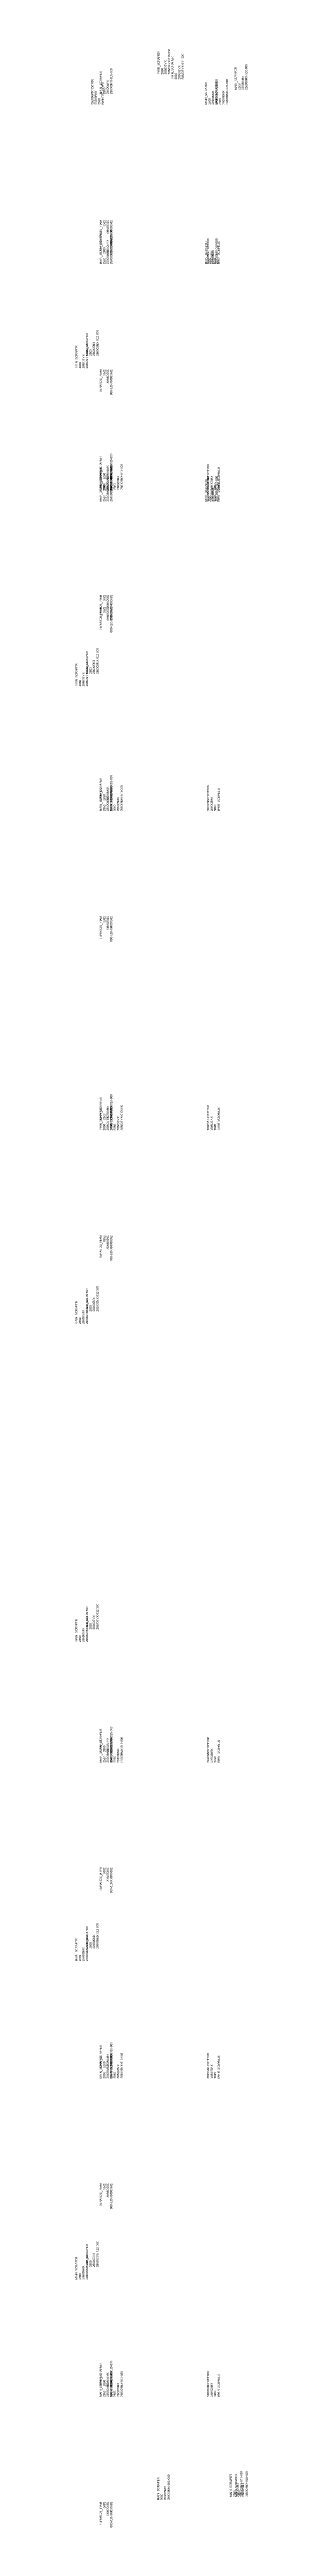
# Model space of a CAD drawing. Header units: millimetres. Extents: x 32072 to 32890, y 14147 to 25940.
import ezdxf

# ---------------------------------------------------------------- set-up
doc = ezdxf.new("R2010")
doc.units = ezdxf.units.MM
doc.layers.add('286009MX', color=42, linetype='Continuous')

# ---------------------------------------------------------------- blocks, each defined once
blk = doc.blocks.new('286009MX-014-000')
at = {"flags": 4}
for tag, p in [('AREA_NAME', (0, 0)), ('AREA_NUMBER', (0, -17)), ('ASSEMBLY_DRAWING', (0, -33)), ('COMPONENT_TAG', (0, -50))]:
    blk.add_attdef(tag, p, '', height=10, dxfattribs=at)
blk = doc.blocks.new('286009MX-013-000')
at = {"flags": 4}
for tag, p in [('AREA_NAME', (0, 0)), ('AREA_NUMBER', (0, -17)), ('ASSEMBLY_DRAWING', (0, -33)), ('COMPONENT_TAG', (0, -50))]:
    blk.add_attdef(tag, p, '', height=10, dxfattribs=at)
blk = doc.blocks.new('286009MX-009-000')
at = {"flags": 4}
for tag, p in [('AREA_NAME', (0, 0)), ('AREA_NUMBER', (0, -17)), ('ASSEMBLY_DRAWING', (0, -33)), ('COMPONENT_TAG', (0, -50))]:
    blk.add_attdef(tag, p, '', height=10, dxfattribs=at)
blk = doc.blocks.new('286009MX-016-000')
at = {"flags": 4}
for tag, p in [('AREA_NAME', (0, 0)), ('AREA_NUMBER', (0, -17)), ('ASSEMBLY_DRAWING', (0, -33)), ('COMPONENT_TAG', (0, -50))]:
    blk.add_attdef(tag, p, '', height=10, dxfattribs=at)
blk = doc.blocks.new('286009MX-003-000')
at = {"flags": 4}
for tag, p in [('AREA_NAME', (0, 0)), ('AREA_NUMBER', (0, -17)), ('ASSEMBLY_DRAWING', (0, -33)), ('COMPONENT_TAG', (0, -50))]:
    blk.add_attdef(tag, p, '', height=10, dxfattribs=at)
blk = doc.blocks.new('286009MX-015-000')
at = {"flags": 4}
for tag, p in [('AREA_NAME', (0, 0)), ('AREA_NUMBER', (0, -17)), ('ASSEMBLY_DRAWING', (0, -33)), ('COMPONENT_TAG', (0, -50))]:
    blk.add_attdef(tag, p, '', height=10, dxfattribs=at)
blk = doc.blocks.new('286009MX-006-000')
at = {"flags": 4}
for tag, p in [('AREA_NAME', (0, 0)), ('AREA_NUMBER', (0, -17)), ('ASSEMBLY_DRAWING', (0, -33)), ('COMPONENT_TAG', (0, -50))]:
    blk.add_attdef(tag, p, '', height=10, dxfattribs=at)
blk = doc.blocks.new('286009MX-012-000')
at = {"flags": 4}
for tag, p in [('AREA_NAME', (0, 0)), ('AREA_NUMBER', (0, -17)), ('ASSEMBLY_DRAWING', (0, -33)), ('COMPONENT_TAG', (0, -50))]:
    blk.add_attdef(tag, p, '', height=10, dxfattribs=at)
blk = doc.blocks.new('286009MX-021-000')
at = {"flags": 4}
for tag, p in [('ASSEMBLY_DRAWING', (33, 0)), ('COMPONENT_TAG', (50, 0)), ('AREA_NAME', (0, 0)), ('AREA_NUMBER', (17, 0))]:
    blk.add_attdef(tag, p, '', height=10, rotation=90, dxfattribs=at)
blk = doc.blocks.new('286009MX-004-000')
at = {"flags": 4}
for tag, p in [('AREA_NAME', (0, 0)), ('AREA_NUMBER', (0, -17)), ('ASSEMBLY_DRAWING', (0, -33)), ('COMPONENT_TAG', (0, -50))]:
    blk.add_attdef(tag, p, '', height=10, dxfattribs=at)
blk = doc.blocks.new('286009MX-002-000')
at = {"flags": 4}
for tag, p in [('AREA_NAME', (0, 0)), ('AREA_NUMBER', (0, -17)), ('ASSEMBLY_DRAWING', (0, -33)), ('COMPONENT_TAG', (0, -50))]:
    blk.add_attdef(tag, p, '', height=10, dxfattribs=at)
blk = doc.blocks.new('286009MX-001-000')
at = {"flags": 4}
for tag, p in [('AREA_NAME', (0, 0)), ('AREA_NUMBER', (0, -17)), ('ASSEMBLY_DRAWING', (0, -33)), ('COMPONENT_TAG', (0, -50))]:
    blk.add_attdef(tag, p, '', height=10, dxfattribs=at)
blk = doc.blocks.new('286009MX-005-000')
at = {"flags": 4}
for tag, p in [('AREA_NAME', (0, 0)), ('AREA_NUMBER', (0, -17)), ('ASSEMBLY_DRAWING', (0, -33)), ('COMPONENT_TAG', (0, -50))]:
    blk.add_attdef(tag, p, '', height=10, dxfattribs=at)
blk = doc.blocks.new('286009MX-008-000')
at = {"flags": 4}
for tag, p in [('AREA_NAME', (0, 0)), ('AREA_NUMBER', (0, -17)), ('ASSEMBLY_DRAWING', (0, -33)), ('COMPONENT_TAG', (0, -50))]:
    blk.add_attdef(tag, p, '', height=10, dxfattribs=at)
blk = doc.blocks.new('286009MX-007-000')
at = {"flags": 4}
for tag, p in [('AREA_NAME', (0, 0)), ('AREA_NUMBER', (0, -17)), ('ASSEMBLY_DRAWING', (0, -33)), ('COMPONENT_TAG', (0, -50))]:
    blk.add_attdef(tag, p, '', height=10, dxfattribs=at)
blk = doc.blocks.new('286009MX-011-000')
at = {"flags": 4}
for tag, p in [('AREA_NAME', (0, 0)), ('AREA_NUMBER', (0, -17)), ('ASSEMBLY_DRAWING', (0, -33)), ('COMPONENT_TAG', (0, -50))]:
    blk.add_attdef(tag, p, '', height=10, dxfattribs=at)
blk = doc.blocks.new('286009MX-010-000')
at = {"flags": 4}
for tag, p in [('AREA_NAME', (0, 0)), ('AREA_NUMBER', (0, -17)), ('ASSEMBLY_DRAWING', (0, -33)), ('COMPONENT_TAG', (0, -50))]:
    blk.add_attdef(tag, p, '', height=10, dxfattribs=at)
blk = doc.blocks.new('286009MX-018-000')
at = {"flags": 4}
for tag, p in [('AREA_NAME', (0, 0)), ('AREA_NUMBER', (0, -17)), ('ASSEMBLY_DRAWING', (0, -33)), ('COMPONENT_TAG', (0, -50))]:
    blk.add_attdef(tag, p, '', height=10, dxfattribs=at)
blk = doc.blocks.new('286009MX-019-000')
at = {"flags": 4}
for tag, p in [('AREA_NAME', (0, 0)), ('AREA_NUMBER', (0, -17)), ('ASSEMBLY_DRAWING', (0, -33)), ('COMPONENT_TAG', (0, -50))]:
    blk.add_attdef(tag, p, '', height=10, dxfattribs=at)
blk = doc.blocks.new('286009MX-020-000')
at = {"flags": 4}
for tag, p in [('AREA_NAME', (0, 0)), ('AREA_NUMBER', (0, -17)), ('ASSEMBLY_DRAWING', (0, -33)), ('COMPONENT_TAG', (0, -50))]:
    blk.add_attdef(tag, p, '', height=10, dxfattribs=at)

msp = doc.modelspace()

# ---------------------------------------------------------------- block references
at = {"layer": '286009MX'}
ref = msp.add_blockref('286009MX-015-000', (32197, 25728, 7247), dxfattribs=dict(at, rotation=90))
ref.add_attrib('COMPONENT_TAG', '286009MX-015-000', (32247, 25728, 7247), dxfattribs={"layer": '0', "height": 10, "rotation": 90})
ref.add_attrib('AREA_NAME', 'MAIN_SCRAPER', (32197, 25728, 7247), dxfattribs={"layer": '0', "height": 10, "rotation": 90})
ref.add_attrib('AREA_NUMBER', '2860', (32214, 25728, 7247), dxfattribs={"layer": '0', "height": 10, "rotation": 90})
ref.add_attrib('ASSEMBLY_DRAWING', '286005MX', (32230, 25728, 7247), dxfattribs={"layer": '0', "height": 10, "rotation": 90})
ref = msp.add_blockref('286009MX-010-000', (32472, 25822, 8048), dxfattribs=dict(at, rotation=90))
ref.add_attrib('COMPONENT_TAG', '286009MX-010-000', (32522, 25822, 8048), dxfattribs={"layer": '0', "height": 10, "rotation": 90})
ref.add_attrib('AREA_NAME', 'MAIN_SCRAPER', (32472, 25822, 8048), dxfattribs={"layer": '0', "height": 10, "rotation": 90})
ref.add_attrib('AREA_NUMBER', '2860', (32489, 25822, 8048), dxfattribs={"layer": '0', "height": 10, "rotation": 90})
ref.add_attrib('ASSEMBLY_DRAWING', '286005MX', (32505, 25822, 8048), dxfattribs={"layer": '0', "height": 10, "rotation": 90})
ref = msp.add_blockref('286009MX-011-000', (32537, 25798, 8035), dxfattribs=dict(at, rotation=90))
ref.add_attrib('COMPONENT_TAG', '286009MX-011-000', (32587, 25798, 8035), dxfattribs={"layer": '0', "height": 10, "rotation": 90})
ref.add_attrib('ASSEMBLY_DRAWING', '286005MX', (32570, 25798, 8035), dxfattribs={"layer": '0', "height": 10, "rotation": 90})
ref.add_attrib('AREA_NUMBER', '2860', (32554, 25798, 8035), dxfattribs={"layer": '0', "height": 10, "rotation": 90})
ref.add_attrib('AREA_NAME', 'MAIN_SCRAPER', (32537, 25798, 8035), dxfattribs={"layer": '0', "height": 10, "rotation": 90})
ref = msp.add_blockref('286009MX-003-000', (32838, 25748, 8045), dxfattribs=dict(at, rotation=90))
ref.add_attrib('COMPONENT_TAG', '286009MX-003-000', (32888, 25748, 8045), dxfattribs={"layer": '0', "height": 10, "rotation": 90})
ref.add_attrib('ASSEMBLY_DRAWING', '286005MX', (32871, 25748, 8045), dxfattribs={"layer": '0', "height": 10, "rotation": 90})
ref.add_attrib('AREA_NUMBER', '2860', (32855, 25748, 8045), dxfattribs={"layer": '0', "height": 10, "rotation": 90})
ref.add_attrib('AREA_NAME', 'MAIN_SCRAPER', (32838, 25748, 8045), dxfattribs={"layer": '0', "height": 10, "rotation": 90})
ref = msp.add_blockref('286009MX-020-000', (32197, 25678, 7237), dxfattribs=dict(at, xscale=-1, rotation=270))
ref.add_attrib('COMPONENT_TAG', '286009MX-020-000', (32147, 25678, 7237), dxfattribs={"layer": '0', "height": 10, "rotation": 270, "text_generation_flag": 2})
ref.add_attrib('AREA_NUMBER', '2860', (32180, 25678, 7237), dxfattribs={"layer": '0', "height": 10, "rotation": 270, "text_generation_flag": 2})
ref.add_attrib('ASSEMBLY_DRAWING', '286005MX', (32164, 25678, 7237), dxfattribs={"layer": '0', "height": 10, "rotation": 270, "text_generation_flag": 2})
ref.add_attrib('AREA_NAME', 'MAIN_SCRAPER', (32197, 25678, 7237), dxfattribs={"layer": '0', "height": 10, "rotation": 270, "text_generation_flag": 2})
ref = msp.add_blockref('286009MX-019-000', (32697, 25678, 7237), dxfattribs=dict(at, rotation=90))
ref.add_attrib('AREA_NUMBER', '2860', (32714, 25678, 7237), dxfattribs={"layer": '0', "height": 10, "rotation": 90})
ref.add_attrib('COMPONENT_TAG', '286009MX-019-000', (32747, 25678, 7237), dxfattribs={"layer": '0', "height": 10, "rotation": 90})
ref.add_attrib('ASSEMBLY_DRAWING', '286005MX', (32730, 25678, 7237), dxfattribs={"layer": '0', "height": 10, "rotation": 90})
ref.add_attrib('AREA_NAME', 'MAIN_SCRAPER', (32697, 25678, 7237), dxfattribs={"layer": '0', "height": 10, "rotation": 90})
ref = msp.add_blockref('286009MX-020-000', (32747, 25678, 7237), dxfattribs=dict(at, rotation=90))
ref.add_attrib('COMPONENT_TAG', '286009MX-020-000', (32797, 25678, 7237), dxfattribs={"layer": '0', "height": 10, "rotation": 90})
ref.add_attrib('AREA_NUMBER', '2860', (32764, 25678, 7237), dxfattribs={"layer": '0', "height": 10, "rotation": 90})
ref.add_attrib('ASSEMBLY_DRAWING', '286005MX', (32780, 25678, 7237), dxfattribs={"layer": '0', "height": 10, "rotation": 90})
ref.add_attrib('AREA_NAME', 'MAIN_SCRAPER', (32747, 25678, 7237), dxfattribs={"layer": '0', "height": 10, "rotation": 90})
ref = msp.add_blockref('286009MX-015-000', (32197, 25128, 7247), dxfattribs=dict(at, xscale=-1, rotation=90))
ref.add_attrib('COMPONENT_TAG', '286009MX-015-000', (32247, 25128, 7247), dxfattribs={"layer": '0', "height": 10, "rotation": 90, "text_generation_flag": 2})
ref.add_attrib('AREA_NAME', 'MAIN_SCRAPER', (32197, 25128, 7247), dxfattribs={"layer": '0', "height": 10, "rotation": 90, "text_generation_flag": 2})
ref.add_attrib('AREA_NUMBER', '2860', (32214, 25128, 7247), dxfattribs={"layer": '0', "height": 10, "rotation": 90, "text_generation_flag": 2})
ref.add_attrib('ASSEMBLY_DRAWING', '286005MX', (32230, 25128, 7247), dxfattribs={"layer": '0', "height": 10, "rotation": 90, "text_generation_flag": 2})
ref = msp.add_blockref('286009MX-015-000', (32197, 24968, 7247), dxfattribs=dict(at, rotation=90))
ref.add_attrib('COMPONENT_TAG', '286009MX-015-000', (32247, 24968, 7247), dxfattribs={"layer": '0', "height": 10, "rotation": 90})
ref.add_attrib('AREA_NAME', 'MAIN_SCRAPER', (32197, 24968, 7247), dxfattribs={"layer": '0', "height": 10, "rotation": 90})
ref.add_attrib('AREA_NUMBER', '2860', (32214, 24968, 7247), dxfattribs={"layer": '0', "height": 10, "rotation": 90})
ref.add_attrib('ASSEMBLY_DRAWING', '286005MX', (32230, 24968, 7247), dxfattribs={"layer": '0', "height": 10, "rotation": 90})
ref = msp.add_blockref('286009MX-014-000', (32197, 24918, 7247), dxfattribs=dict(at, rotation=90))
ref.add_attrib('COMPONENT_TAG', '286009MX-014-000', (32247, 24918, 7247), dxfattribs={"layer": '0', "height": 10, "rotation": 90})
ref.add_attrib('ASSEMBLY_DRAWING', '286005MX', (32230, 24918, 7247), dxfattribs={"layer": '0', "height": 10, "rotation": 90})
ref.add_attrib('AREA_NUMBER', '2860', (32214, 24918, 7247), dxfattribs={"layer": '0', "height": 10, "rotation": 90})
ref.add_attrib('AREA_NAME', 'MAIN_SCRAPER', (32197, 24918, 7247), dxfattribs={"layer": '0', "height": 10, "rotation": 90})
ref = msp.add_blockref('286009MX-018-000', (32697, 24918, 7237), dxfattribs=dict(at, rotation=90))
ref.add_attrib('AREA_NUMBER', '2860', (32714, 24918, 7237), dxfattribs={"layer": '0', "height": 10, "rotation": 90})
ref.add_attrib('COMPONENT_TAG', '286009MX-018-000', (32747, 24918, 7237), dxfattribs={"layer": '0', "height": 10, "rotation": 90})
ref.add_attrib('ASSEMBLY_DRAWING', '286005MX', (32730, 24918, 7237), dxfattribs={"layer": '0', "height": 10, "rotation": 90})
ref.add_attrib('AREA_NAME', 'MAIN_SCRAPER', (32697, 24918, 7237), dxfattribs={"layer": '0', "height": 10, "rotation": 90})
ref = msp.add_blockref('286009MX-014-000', (32747, 24918, 7247), dxfattribs=dict(at, xscale=-1, rotation=270))
ref.add_attrib('COMPONENT_TAG', '286009MX-014-000', (32697, 24918, 7247), dxfattribs={"layer": '0', "height": 10, "rotation": 270, "text_generation_flag": 2})
ref.add_attrib('ASSEMBLY_DRAWING', '286005MX', (32714, 24918, 7247), dxfattribs={"layer": '0', "height": 10, "rotation": 270, "text_generation_flag": 2})
ref.add_attrib('AREA_NUMBER', '2860', (32730, 24918, 7247), dxfattribs={"layer": '0', "height": 10, "rotation": 270, "text_generation_flag": 2})
ref.add_attrib('AREA_NAME', 'MAIN_SCRAPER', (32747, 24918, 7247), dxfattribs={"layer": '0', "height": 10, "rotation": 270, "text_generation_flag": 2})
ref = msp.add_blockref('286009MX-009-000', (32082, 24422, 8048), dxfattribs=dict(at, rotation=90))
ref.add_attrib('AREA_NAME', 'MAIN_SCRAPER', (32082, 24422, 8048), dxfattribs={"layer": '0', "height": 10, "rotation": 90})
ref.add_attrib('COMPONENT_TAG', '286009MX-009-000', (32132, 24422, 8048), dxfattribs={"layer": '0', "height": 10, "rotation": 90})
ref.add_attrib('AREA_NUMBER', '2860', (32099, 24422, 8048), dxfattribs={"layer": '0', "height": 10, "rotation": 90})
ref.add_attrib('ASSEMBLY_DRAWING', '286005MX', (32115, 24422, 8048), dxfattribs={"layer": '0', "height": 10, "rotation": 90})
ref = msp.add_blockref('286009MX-012-000', (32132, 24482, 8045), dxfattribs=dict(at, rotation=90))
ref.add_attrib('COMPONENT_TAG', '286009MX-012-000', (32182, 24482, 8045), dxfattribs={"layer": '0', "height": 10, "rotation": 90})
ref.add_attrib('AREA_NUMBER', '2860', (32149, 24482, 8045), dxfattribs={"layer": '0', "height": 10, "rotation": 90})
ref.add_attrib('ASSEMBLY_DRAWING', '286005MX', (32165, 24482, 8045), dxfattribs={"layer": '0', "height": 10, "rotation": 90})
ref.add_attrib('AREA_NAME', 'MAIN_SCRAPER', (32132, 24482, 8045), dxfattribs={"layer": '0', "height": 10, "rotation": 90})
ref = msp.add_blockref('286009MX-015-000', (32197, 24417, 7247), dxfattribs=dict(at, xscale=-1, rotation=90))
ref.add_attrib('COMPONENT_TAG', '286009MX-015-000', (32247, 24417, 7247), dxfattribs={"layer": '0', "height": 10, "rotation": 90, "text_generation_flag": 2})
ref.add_attrib('AREA_NAME', 'MAIN_SCRAPER', (32197, 24417, 7247), dxfattribs={"layer": '0', "height": 10, "rotation": 90, "text_generation_flag": 2})
ref.add_attrib('AREA_NUMBER', '2860', (32214, 24417, 7247), dxfattribs={"layer": '0', "height": 10, "rotation": 90, "text_generation_flag": 2})
ref.add_attrib('ASSEMBLY_DRAWING', '286005MX', (32230, 24417, 7247), dxfattribs={"layer": '0', "height": 10, "rotation": 90, "text_generation_flag": 2})
ref = msp.add_blockref('286009MX-015-000', (32197, 23894, 8112), dxfattribs=dict(at, rotation=90))
ref.add_attrib('COMPONENT_TAG', '286009MX-015-000', (32247, 23894, 8112), dxfattribs={"layer": '0', "height": 10, "rotation": 90})
ref.add_attrib('AREA_NAME', 'MAIN_SCRAPER', (32197, 23894, 8112), dxfattribs={"layer": '0', "height": 10, "rotation": 90})
ref.add_attrib('AREA_NUMBER', '2860', (32214, 23894, 8112), dxfattribs={"layer": '0', "height": 10, "rotation": 90})
ref.add_attrib('ASSEMBLY_DRAWING', '286005MX', (32230, 23894, 8112), dxfattribs={"layer": '0', "height": 10, "rotation": 90})
ref = msp.add_blockref('286009MX-014-000', (32197, 23844, 8112), dxfattribs=dict(at, rotation=90))
ref.add_attrib('COMPONENT_TAG', '286009MX-014-000', (32247, 23844, 8112), dxfattribs={"layer": '0', "height": 10, "rotation": 90})
ref.add_attrib('ASSEMBLY_DRAWING', '286005MX', (32230, 23844, 8112), dxfattribs={"layer": '0', "height": 10, "rotation": 90})
ref.add_attrib('AREA_NUMBER', '2860', (32214, 23844, 8112), dxfattribs={"layer": '0', "height": 10, "rotation": 90})
ref.add_attrib('AREA_NAME', 'MAIN_SCRAPER', (32197, 23844, 8112), dxfattribs={"layer": '0', "height": 10, "rotation": 90})
ref = msp.add_blockref('286009MX-015-000', (32197, 23838, 7102), dxfattribs=dict(at, rotation=90))
ref.add_attrib('COMPONENT_TAG', '286009MX-015-000', (32247, 23838, 7102), dxfattribs={"layer": '0', "height": 10, "rotation": 90})
ref.add_attrib('AREA_NAME', 'MAIN_SCRAPER', (32197, 23838, 7102), dxfattribs={"layer": '0', "height": 10, "rotation": 90})
ref.add_attrib('AREA_NUMBER', '2860', (32214, 23838, 7102), dxfattribs={"layer": '0', "height": 10, "rotation": 90})
ref.add_attrib('ASSEMBLY_DRAWING', '286005MX', (32230, 23838, 7102), dxfattribs={"layer": '0', "height": 10, "rotation": 90})
ref = msp.add_blockref('286009MX-013-000', (32247, 23844, 8112), dxfattribs=dict(at, rotation=90))
ref.add_attrib('AREA_NUMBER', '2860', (32264, 23844, 8112), dxfattribs={"layer": '0', "height": 10, "rotation": 90})
ref.add_attrib('COMPONENT_TAG', '286009MX-013-000', (32297, 23844, 8112), dxfattribs={"layer": '0', "height": 10, "rotation": 90})
ref.add_attrib('ASSEMBLY_DRAWING', '286005MX', (32280, 23844, 8112), dxfattribs={"layer": '0', "height": 10, "rotation": 90})
ref.add_attrib('AREA_NAME', 'MAIN_SCRAPER', (32247, 23844, 8112), dxfattribs={"layer": '0', "height": 10, "rotation": 90})
ref = msp.add_blockref('286009MX-014-000', (32747, 23844, 8112), dxfattribs=dict(at, xscale=-1, rotation=270))
ref.add_attrib('COMPONENT_TAG', '286009MX-014-000', (32697, 23844, 8112), dxfattribs={"layer": '0', "height": 10, "rotation": 270, "text_generation_flag": 2})
ref.add_attrib('ASSEMBLY_DRAWING', '286005MX', (32714, 23844, 8112), dxfattribs={"layer": '0', "height": 10, "rotation": 270, "text_generation_flag": 2})
ref.add_attrib('AREA_NUMBER', '2860', (32730, 23844, 8112), dxfattribs={"layer": '0', "height": 10, "rotation": 270, "text_generation_flag": 2})
ref.add_attrib('AREA_NAME', 'MAIN_SCRAPER', (32747, 23844, 8112), dxfattribs={"layer": '0', "height": 10, "rotation": 270, "text_generation_flag": 2})
ref = msp.add_blockref('286009MX-014-000', (32197, 23788, 7102), dxfattribs=dict(at, rotation=90))
ref.add_attrib('COMPONENT_TAG', '286009MX-014-000', (32247, 23788, 7102), dxfattribs={"layer": '0', "height": 10, "rotation": 90})
ref.add_attrib('ASSEMBLY_DRAWING', '286005MX', (32230, 23788, 7102), dxfattribs={"layer": '0', "height": 10, "rotation": 90})
ref.add_attrib('AREA_NUMBER', '2860', (32214, 23788, 7102), dxfattribs={"layer": '0', "height": 10, "rotation": 90})
ref.add_attrib('AREA_NAME', 'MAIN_SCRAPER', (32197, 23788, 7102), dxfattribs={"layer": '0', "height": 10, "rotation": 90})
ref = msp.add_blockref('286009MX-016-000', (32697, 23788, 7102), dxfattribs=dict(at, rotation=90))
ref.add_attrib('AREA_NUMBER', '2860', (32714, 23788, 7102), dxfattribs={"layer": '0', "height": 10, "rotation": 90})
ref.add_attrib('COMPONENT_TAG', '286009MX-016-000', (32747, 23788, 7102), dxfattribs={"layer": '0', "height": 10, "rotation": 90})
ref.add_attrib('ASSEMBLY_DRAWING', '286005MX', (32730, 23788, 7102), dxfattribs={"layer": '0', "height": 10, "rotation": 90})
ref.add_attrib('AREA_NAME', 'MAIN_SCRAPER', (32697, 23788, 7102), dxfattribs={"layer": '0', "height": 10, "rotation": 90})
ref = msp.add_blockref('286009MX-014-000', (32747, 23788, 7102), dxfattribs=dict(at, xscale=-1, rotation=270))
ref.add_attrib('COMPONENT_TAG', '286009MX-014-000', (32697, 23788, 7102), dxfattribs={"layer": '0', "height": 10, "rotation": 270, "text_generation_flag": 2})
ref.add_attrib('ASSEMBLY_DRAWING', '286005MX', (32714, 23788, 7102), dxfattribs={"layer": '0', "height": 10, "rotation": 270, "text_generation_flag": 2})
ref.add_attrib('AREA_NUMBER', '2860', (32730, 23788, 7102), dxfattribs={"layer": '0', "height": 10, "rotation": 270, "text_generation_flag": 2})
ref.add_attrib('AREA_NAME', 'MAIN_SCRAPER', (32747, 23788, 7102), dxfattribs={"layer": '0', "height": 10, "rotation": 270, "text_generation_flag": 2})
ref = msp.add_blockref('286009MX-015-000', (32197, 23344, 8112), dxfattribs=dict(at, xscale=-1, rotation=90))
ref.add_attrib('COMPONENT_TAG', '286009MX-015-000', (32247, 23344, 8112), dxfattribs={"layer": '0', "height": 10, "rotation": 90, "text_generation_flag": 2})
ref.add_attrib('AREA_NAME', 'MAIN_SCRAPER', (32197, 23344, 8112), dxfattribs={"layer": '0', "height": 10, "rotation": 90, "text_generation_flag": 2})
ref.add_attrib('AREA_NUMBER', '2860', (32214, 23344, 8112), dxfattribs={"layer": '0', "height": 10, "rotation": 90, "text_generation_flag": 2})
ref.add_attrib('ASSEMBLY_DRAWING', '286005MX', (32230, 23344, 8112), dxfattribs={"layer": '0', "height": 10, "rotation": 90, "text_generation_flag": 2})
ref = msp.add_blockref('286009MX-015-000', (32197, 23287, 7102), dxfattribs=dict(at, xscale=-1, rotation=90))
ref.add_attrib('COMPONENT_TAG', '286009MX-015-000', (32247, 23287, 7102), dxfattribs={"layer": '0', "height": 10, "rotation": 90, "text_generation_flag": 2})
ref.add_attrib('AREA_NAME', 'MAIN_SCRAPER', (32197, 23287, 7102), dxfattribs={"layer": '0', "height": 10, "rotation": 90, "text_generation_flag": 2})
ref.add_attrib('AREA_NUMBER', '2860', (32214, 23287, 7102), dxfattribs={"layer": '0', "height": 10, "rotation": 90, "text_generation_flag": 2})
ref.add_attrib('ASSEMBLY_DRAWING', '286005MX', (32230, 23287, 7102), dxfattribs={"layer": '0', "height": 10, "rotation": 90, "text_generation_flag": 2})
ref = msp.add_blockref('286009MX-008-000', (32082, 22908, 8048), dxfattribs=dict(at, rotation=90))
ref.add_attrib('AREA_NAME', 'MAIN_SCRAPER', (32082, 22908, 8048), dxfattribs={"layer": '0', "height": 10, "rotation": 90})
ref.add_attrib('COMPONENT_TAG', '286009MX-008-000', (32132, 22908, 8048), dxfattribs={"layer": '0', "height": 10, "rotation": 90})
ref.add_attrib('AREA_NUMBER', '2860', (32099, 22908, 8048), dxfattribs={"layer": '0', "height": 10, "rotation": 90})
ref.add_attrib('ASSEMBLY_DRAWING', '286005MX', (32115, 22908, 8048), dxfattribs={"layer": '0', "height": 10, "rotation": 90})
ref = msp.add_blockref('286009MX-012-000', (32132, 22968, 8045), dxfattribs=dict(at, rotation=90))
ref.add_attrib('COMPONENT_TAG', '286009MX-012-000', (32182, 22968, 8045), dxfattribs={"layer": '0', "height": 10, "rotation": 90})
ref.add_attrib('AREA_NUMBER', '2860', (32149, 22968, 8045), dxfattribs={"layer": '0', "height": 10, "rotation": 90})
ref.add_attrib('ASSEMBLY_DRAWING', '286005MX', (32165, 22968, 8045), dxfattribs={"layer": '0', "height": 10, "rotation": 90})
ref.add_attrib('AREA_NAME', 'MAIN_SCRAPER', (32132, 22968, 8045), dxfattribs={"layer": '0', "height": 10, "rotation": 90})
ref = msp.add_blockref('286009MX-015-000', (32197, 22364, 8112), dxfattribs=dict(at, rotation=90))
ref.add_attrib('COMPONENT_TAG', '286009MX-015-000', (32247, 22364, 8112), dxfattribs={"layer": '0', "height": 10, "rotation": 90})
ref.add_attrib('AREA_NAME', 'MAIN_SCRAPER', (32197, 22364, 8112), dxfattribs={"layer": '0', "height": 10, "rotation": 90})
ref.add_attrib('AREA_NUMBER', '2860', (32214, 22364, 8112), dxfattribs={"layer": '0', "height": 10, "rotation": 90})
ref.add_attrib('ASSEMBLY_DRAWING', '286005MX', (32230, 22364, 8112), dxfattribs={"layer": '0', "height": 10, "rotation": 90})
ref = msp.add_blockref('286009MX-014-000', (32197, 22314, 8112), dxfattribs=dict(at, rotation=90))
ref.add_attrib('COMPONENT_TAG', '286009MX-014-000', (32247, 22314, 8112), dxfattribs={"layer": '0', "height": 10, "rotation": 90})
ref.add_attrib('ASSEMBLY_DRAWING', '286005MX', (32230, 22314, 8112), dxfattribs={"layer": '0', "height": 10, "rotation": 90})
ref.add_attrib('AREA_NUMBER', '2860', (32214, 22314, 8112), dxfattribs={"layer": '0', "height": 10, "rotation": 90})
ref.add_attrib('AREA_NAME', 'MAIN_SCRAPER', (32197, 22314, 8112), dxfattribs={"layer": '0', "height": 10, "rotation": 90})
ref = msp.add_blockref('286009MX-013-000', (32247, 22314, 8112), dxfattribs=dict(at, rotation=90))
ref.add_attrib('AREA_NUMBER', '2860', (32264, 22314, 8112), dxfattribs={"layer": '0', "height": 10, "rotation": 90})
ref.add_attrib('COMPONENT_TAG', '286009MX-013-000', (32297, 22314, 8112), dxfattribs={"layer": '0', "height": 10, "rotation": 90})
ref.add_attrib('ASSEMBLY_DRAWING', '286005MX', (32280, 22314, 8112), dxfattribs={"layer": '0', "height": 10, "rotation": 90})
ref.add_attrib('AREA_NAME', 'MAIN_SCRAPER', (32247, 22314, 8112), dxfattribs={"layer": '0', "height": 10, "rotation": 90})
ref = msp.add_blockref('286009MX-014-000', (32747, 22314, 8112), dxfattribs=dict(at, xscale=-1, rotation=270))
ref.add_attrib('COMPONENT_TAG', '286009MX-014-000', (32697, 22314, 8112), dxfattribs={"layer": '0', "height": 10, "rotation": 270, "text_generation_flag": 2})
ref.add_attrib('ASSEMBLY_DRAWING', '286005MX', (32714, 22314, 8112), dxfattribs={"layer": '0', "height": 10, "rotation": 270, "text_generation_flag": 2})
ref.add_attrib('AREA_NUMBER', '2860', (32730, 22314, 8112), dxfattribs={"layer": '0', "height": 10, "rotation": 270, "text_generation_flag": 2})
ref.add_attrib('AREA_NAME', 'MAIN_SCRAPER', (32747, 22314, 8112), dxfattribs={"layer": '0', "height": 10, "rotation": 270, "text_generation_flag": 2})
ref = msp.add_blockref('286009MX-015-000', (32197, 21814, 8112), dxfattribs=dict(at, xscale=-1, rotation=90))
ref.add_attrib('COMPONENT_TAG', '286009MX-015-000', (32247, 21814, 8112), dxfattribs={"layer": '0', "height": 10, "rotation": 90, "text_generation_flag": 2})
ref.add_attrib('AREA_NAME', 'MAIN_SCRAPER', (32197, 21814, 8112), dxfattribs={"layer": '0', "height": 10, "rotation": 90, "text_generation_flag": 2})
ref.add_attrib('AREA_NUMBER', '2860', (32214, 21814, 8112), dxfattribs={"layer": '0', "height": 10, "rotation": 90, "text_generation_flag": 2})
ref.add_attrib('ASSEMBLY_DRAWING', '286005MX', (32230, 21814, 8112), dxfattribs={"layer": '0', "height": 10, "rotation": 90, "text_generation_flag": 2})
ref = msp.add_blockref('286009MX-015-000', (32197, 20844, 8112), dxfattribs=dict(at, rotation=90))
ref.add_attrib('COMPONENT_TAG', '286009MX-015-000', (32247, 20844, 8112), dxfattribs={"layer": '0', "height": 10, "rotation": 90})
ref.add_attrib('AREA_NAME', 'MAIN_SCRAPER', (32197, 20844, 8112), dxfattribs={"layer": '0', "height": 10, "rotation": 90})
ref.add_attrib('AREA_NUMBER', '2860', (32214, 20844, 8112), dxfattribs={"layer": '0', "height": 10, "rotation": 90})
ref.add_attrib('ASSEMBLY_DRAWING', '286005MX', (32230, 20844, 8112), dxfattribs={"layer": '0', "height": 10, "rotation": 90})
ref = msp.add_blockref('286009MX-014-000', (32197, 20794, 8112), dxfattribs=dict(at, rotation=90))
ref.add_attrib('COMPONENT_TAG', '286009MX-014-000', (32247, 20794, 8112), dxfattribs={"layer": '0', "height": 10, "rotation": 90})
ref.add_attrib('ASSEMBLY_DRAWING', '286005MX', (32230, 20794, 8112), dxfattribs={"layer": '0', "height": 10, "rotation": 90})
ref.add_attrib('AREA_NUMBER', '2860', (32214, 20794, 8112), dxfattribs={"layer": '0', "height": 10, "rotation": 90})
ref.add_attrib('AREA_NAME', 'MAIN_SCRAPER', (32197, 20794, 8112), dxfattribs={"layer": '0', "height": 10, "rotation": 90})
ref = msp.add_blockref('286009MX-013-000', (32247, 20794, 8112), dxfattribs=dict(at, rotation=90))
ref.add_attrib('AREA_NUMBER', '2860', (32264, 20794, 8112), dxfattribs={"layer": '0', "height": 10, "rotation": 90})
ref.add_attrib('COMPONENT_TAG', '286009MX-013-000', (32297, 20794, 8112), dxfattribs={"layer": '0', "height": 10, "rotation": 90})
ref.add_attrib('ASSEMBLY_DRAWING', '286005MX', (32280, 20794, 8112), dxfattribs={"layer": '0', "height": 10, "rotation": 90})
ref.add_attrib('AREA_NAME', 'MAIN_SCRAPER', (32247, 20794, 8112), dxfattribs={"layer": '0', "height": 10, "rotation": 90})
ref = msp.add_blockref('286009MX-014-000', (32747, 20794, 8112), dxfattribs=dict(at, xscale=-1, rotation=270))
ref.add_attrib('COMPONENT_TAG', '286009MX-014-000', (32697, 20794, 8112), dxfattribs={"layer": '0', "height": 10, "rotation": 270, "text_generation_flag": 2})
ref.add_attrib('ASSEMBLY_DRAWING', '286005MX', (32714, 20794, 8112), dxfattribs={"layer": '0', "height": 10, "rotation": 270, "text_generation_flag": 2})
ref.add_attrib('AREA_NUMBER', '2860', (32730, 20794, 8112), dxfattribs={"layer": '0', "height": 10, "rotation": 270, "text_generation_flag": 2})
ref.add_attrib('AREA_NAME', 'MAIN_SCRAPER', (32747, 20794, 8112), dxfattribs={"layer": '0', "height": 10, "rotation": 270, "text_generation_flag": 2})
ref = msp.add_blockref('286009MX-015-000', (32197, 20294, 8112), dxfattribs=dict(at, xscale=-1, rotation=90))
ref.add_attrib('COMPONENT_TAG', '286009MX-015-000', (32247, 20294, 8112), dxfattribs={"layer": '0', "height": 10, "rotation": 90, "text_generation_flag": 2})
ref.add_attrib('AREA_NAME', 'MAIN_SCRAPER', (32197, 20294, 8112), dxfattribs={"layer": '0', "height": 10, "rotation": 90, "text_generation_flag": 2})
ref.add_attrib('AREA_NUMBER', '2860', (32214, 20294, 8112), dxfattribs={"layer": '0', "height": 10, "rotation": 90, "text_generation_flag": 2})
ref.add_attrib('ASSEMBLY_DRAWING', '286005MX', (32230, 20294, 8112), dxfattribs={"layer": '0', "height": 10, "rotation": 90, "text_generation_flag": 2})
ref = msp.add_blockref('286009MX-012-000', (32132, 19932, 8045), dxfattribs=dict(at, rotation=90))
ref.add_attrib('COMPONENT_TAG', '286009MX-012-000', (32182, 19932, 8045), dxfattribs={"layer": '0', "height": 10, "rotation": 90})
ref.add_attrib('AREA_NUMBER', '2860', (32149, 19932, 8045), dxfattribs={"layer": '0', "height": 10, "rotation": 90})
ref.add_attrib('ASSEMBLY_DRAWING', '286005MX', (32165, 19932, 8045), dxfattribs={"layer": '0', "height": 10, "rotation": 90})
ref.add_attrib('AREA_NAME', 'MAIN_SCRAPER', (32132, 19932, 8045), dxfattribs={"layer": '0', "height": 10, "rotation": 90})
ref = msp.add_blockref('286009MX-007-000', (32082, 19872, 8048), dxfattribs=dict(at, rotation=90))
ref.add_attrib('AREA_NAME', 'MAIN_SCRAPER', (32082, 19872, 8048), dxfattribs={"layer": '0', "height": 10, "rotation": 90})
ref.add_attrib('COMPONENT_TAG', '286009MX-007-000', (32132, 19872, 8048), dxfattribs={"layer": '0', "height": 10, "rotation": 90})
ref.add_attrib('AREA_NUMBER', '2860', (32099, 19872, 8048), dxfattribs={"layer": '0', "height": 10, "rotation": 90})
ref.add_attrib('ASSEMBLY_DRAWING', '286005MX', (32115, 19872, 8048), dxfattribs={"layer": '0', "height": 10, "rotation": 90})
ref = msp.add_blockref('286009MX-012-000', (32132, 18418, 8045), dxfattribs=dict(at, rotation=90))
ref.add_attrib('COMPONENT_TAG', '286009MX-012-000', (32182, 18418, 8045), dxfattribs={"layer": '0', "height": 10, "rotation": 90})
ref.add_attrib('AREA_NUMBER', '2860', (32149, 18418, 8045), dxfattribs={"layer": '0', "height": 10, "rotation": 90})
ref.add_attrib('ASSEMBLY_DRAWING', '286005MX', (32165, 18418, 8045), dxfattribs={"layer": '0', "height": 10, "rotation": 90})
ref.add_attrib('AREA_NAME', 'MAIN_SCRAPER', (32132, 18418, 8045), dxfattribs={"layer": '0', "height": 10, "rotation": 90})
ref = msp.add_blockref('286009MX-006-000', (32082, 18358, 8048), dxfattribs=dict(at, rotation=90))
ref.add_attrib('AREA_NAME', 'MAIN_SCRAPER', (32082, 18358, 8048), dxfattribs={"layer": '0', "height": 10, "rotation": 90})
ref.add_attrib('ASSEMBLY_DRAWING', '286005MX', (32115, 18358, 8048), dxfattribs={"layer": '0', "height": 10, "rotation": 90})
ref.add_attrib('COMPONENT_TAG', '286009MX-006-000', (32132, 18358, 8048), dxfattribs={"layer": '0', "height": 10, "rotation": 90})
ref.add_attrib('AREA_NUMBER', '2860', (32099, 18358, 8048), dxfattribs={"layer": '0', "height": 10, "rotation": 90})
ref = msp.add_blockref('286009MX-015-000', (32197, 17834, 8112), dxfattribs=dict(at, rotation=90))
ref.add_attrib('COMPONENT_TAG', '286009MX-015-000', (32247, 17834, 8112), dxfattribs={"layer": '0', "height": 10, "rotation": 90})
ref.add_attrib('AREA_NAME', 'MAIN_SCRAPER', (32197, 17834, 8112), dxfattribs={"layer": '0', "height": 10, "rotation": 90})
ref.add_attrib('AREA_NUMBER', '2860', (32214, 17834, 8112), dxfattribs={"layer": '0', "height": 10, "rotation": 90})
ref.add_attrib('ASSEMBLY_DRAWING', '286005MX', (32230, 17834, 8112), dxfattribs={"layer": '0', "height": 10, "rotation": 90})
ref = msp.add_blockref('286009MX-014-000', (32197, 17784, 8112), dxfattribs=dict(at, rotation=90))
ref.add_attrib('COMPONENT_TAG', '286009MX-014-000', (32247, 17784, 8112), dxfattribs={"layer": '0', "height": 10, "rotation": 90})
ref.add_attrib('ASSEMBLY_DRAWING', '286005MX', (32230, 17784, 8112), dxfattribs={"layer": '0', "height": 10, "rotation": 90})
ref.add_attrib('AREA_NUMBER', '2860', (32214, 17784, 8112), dxfattribs={"layer": '0', "height": 10, "rotation": 90})
ref.add_attrib('AREA_NAME', 'MAIN_SCRAPER', (32197, 17784, 8112), dxfattribs={"layer": '0', "height": 10, "rotation": 90})
ref = msp.add_blockref('286009MX-013-000', (32247, 17784, 8112), dxfattribs=dict(at, rotation=90))
ref.add_attrib('AREA_NUMBER', '2860', (32264, 17784, 8112), dxfattribs={"layer": '0', "height": 10, "rotation": 90})
ref.add_attrib('COMPONENT_TAG', '286009MX-013-000', (32297, 17784, 8112), dxfattribs={"layer": '0', "height": 10, "rotation": 90})
ref.add_attrib('ASSEMBLY_DRAWING', '286005MX', (32280, 17784, 8112), dxfattribs={"layer": '0', "height": 10, "rotation": 90})
ref.add_attrib('AREA_NAME', 'MAIN_SCRAPER', (32247, 17784, 8112), dxfattribs={"layer": '0', "height": 10, "rotation": 90})
ref = msp.add_blockref('286009MX-014-000', (32747, 17784, 8112), dxfattribs=dict(at, xscale=-1, rotation=270))
ref.add_attrib('COMPONENT_TAG', '286009MX-014-000', (32697, 17784, 8112), dxfattribs={"layer": '0', "height": 10, "rotation": 270, "text_generation_flag": 2})
ref.add_attrib('ASSEMBLY_DRAWING', '286005MX', (32714, 17784, 8112), dxfattribs={"layer": '0', "height": 10, "rotation": 270, "text_generation_flag": 2})
ref.add_attrib('AREA_NUMBER', '2860', (32730, 17784, 8112), dxfattribs={"layer": '0', "height": 10, "rotation": 270, "text_generation_flag": 2})
ref.add_attrib('AREA_NAME', 'MAIN_SCRAPER', (32747, 17784, 8112), dxfattribs={"layer": '0', "height": 10, "rotation": 270, "text_generation_flag": 2})
ref = msp.add_blockref('286009MX-015-000', (32197, 17284, 8112), dxfattribs=dict(at, xscale=-1, rotation=90))
ref.add_attrib('COMPONENT_TAG', '286009MX-015-000', (32247, 17284, 8112), dxfattribs={"layer": '0', "height": 10, "rotation": 90, "text_generation_flag": 2})
ref.add_attrib('AREA_NAME', 'MAIN_SCRAPER', (32197, 17284, 8112), dxfattribs={"layer": '0', "height": 10, "rotation": 90, "text_generation_flag": 2})
ref.add_attrib('AREA_NUMBER', '2860', (32214, 17284, 8112), dxfattribs={"layer": '0', "height": 10, "rotation": 90, "text_generation_flag": 2})
ref.add_attrib('ASSEMBLY_DRAWING', '286005MX', (32230, 17284, 8112), dxfattribs={"layer": '0', "height": 10, "rotation": 90, "text_generation_flag": 2})
ref = msp.add_blockref('286009MX-012-000', (32132, 16898, 8045), dxfattribs=dict(at, rotation=90))
ref.add_attrib('COMPONENT_TAG', '286009MX-012-000', (32182, 16898, 8045), dxfattribs={"layer": '0', "height": 10, "rotation": 90})
ref.add_attrib('AREA_NUMBER', '2860', (32149, 16898, 8045), dxfattribs={"layer": '0', "height": 10, "rotation": 90})
ref.add_attrib('ASSEMBLY_DRAWING', '286005MX', (32165, 16898, 8045), dxfattribs={"layer": '0', "height": 10, "rotation": 90})
ref.add_attrib('AREA_NAME', 'MAIN_SCRAPER', (32132, 16898, 8045), dxfattribs={"layer": '0', "height": 10, "rotation": 90})
ref = msp.add_blockref('286009MX-005-000', (32082, 16838, 8048), dxfattribs=dict(at, rotation=90))
ref.add_attrib('AREA_NAME', 'MAIN_SCRAPER', (32082, 16838, 8048), dxfattribs={"layer": '0', "height": 10, "rotation": 90})
ref.add_attrib('COMPONENT_TAG', '286009MX-005-000', (32132, 16838, 8048), dxfattribs={"layer": '0', "height": 10, "rotation": 90})
ref.add_attrib('AREA_NUMBER', '2860', (32099, 16838, 8048), dxfattribs={"layer": '0', "height": 10, "rotation": 90})
ref.add_attrib('ASSEMBLY_DRAWING', '286005MX', (32115, 16838, 8048), dxfattribs={"layer": '0', "height": 10, "rotation": 90})
ref = msp.add_blockref('286009MX-015-000', (32197, 16330, 8112), dxfattribs=dict(at, rotation=90))
ref.add_attrib('COMPONENT_TAG', '286009MX-015-000', (32247, 16330, 8112), dxfattribs={"layer": '0', "height": 10, "rotation": 90})
ref.add_attrib('AREA_NAME', 'MAIN_SCRAPER', (32197, 16330, 8112), dxfattribs={"layer": '0', "height": 10, "rotation": 90})
ref.add_attrib('AREA_NUMBER', '2860', (32214, 16330, 8112), dxfattribs={"layer": '0', "height": 10, "rotation": 90})
ref.add_attrib('ASSEMBLY_DRAWING', '286005MX', (32230, 16330, 8112), dxfattribs={"layer": '0', "height": 10, "rotation": 90})
ref = msp.add_blockref('286009MX-014-000', (32197, 16280, 8112), dxfattribs=dict(at, rotation=90))
ref.add_attrib('COMPONENT_TAG', '286009MX-014-000', (32247, 16280, 8112), dxfattribs={"layer": '0', "height": 10, "rotation": 90})
ref.add_attrib('ASSEMBLY_DRAWING', '286005MX', (32230, 16280, 8112), dxfattribs={"layer": '0', "height": 10, "rotation": 90})
ref.add_attrib('AREA_NUMBER', '2860', (32214, 16280, 8112), dxfattribs={"layer": '0', "height": 10, "rotation": 90})
ref.add_attrib('AREA_NAME', 'MAIN_SCRAPER', (32197, 16280, 8112), dxfattribs={"layer": '0', "height": 10, "rotation": 90})
ref = msp.add_blockref('286009MX-013-000', (32247, 16280, 8112), dxfattribs=dict(at, rotation=90))
ref.add_attrib('AREA_NUMBER', '2860', (32264, 16280, 8112), dxfattribs={"layer": '0', "height": 10, "rotation": 90})
ref.add_attrib('COMPONENT_TAG', '286009MX-013-000', (32297, 16280, 8112), dxfattribs={"layer": '0', "height": 10, "rotation": 90})
ref.add_attrib('ASSEMBLY_DRAWING', '286005MX', (32280, 16280, 8112), dxfattribs={"layer": '0', "height": 10, "rotation": 90})
ref.add_attrib('AREA_NAME', 'MAIN_SCRAPER', (32247, 16280, 8112), dxfattribs={"layer": '0', "height": 10, "rotation": 90})
ref = msp.add_blockref('286009MX-014-000', (32747, 16280, 8112), dxfattribs=dict(at, xscale=-1, rotation=270))
ref.add_attrib('COMPONENT_TAG', '286009MX-014-000', (32697, 16280, 8112), dxfattribs={"layer": '0', "height": 10, "rotation": 270, "text_generation_flag": 2})
ref.add_attrib('ASSEMBLY_DRAWING', '286005MX', (32714, 16280, 8112), dxfattribs={"layer": '0', "height": 10, "rotation": 270, "text_generation_flag": 2})
ref.add_attrib('AREA_NUMBER', '2860', (32730, 16280, 8112), dxfattribs={"layer": '0', "height": 10, "rotation": 270, "text_generation_flag": 2})
ref.add_attrib('AREA_NAME', 'MAIN_SCRAPER', (32747, 16280, 8112), dxfattribs={"layer": '0', "height": 10, "rotation": 270, "text_generation_flag": 2})
ref = msp.add_blockref('286009MX-015-000', (32197, 15780, 8112), dxfattribs=dict(at, xscale=-1, rotation=90))
ref.add_attrib('COMPONENT_TAG', '286009MX-015-000', (32247, 15780, 8112), dxfattribs={"layer": '0', "height": 10, "rotation": 90, "text_generation_flag": 2})
ref.add_attrib('AREA_NAME', 'MAIN_SCRAPER', (32197, 15780, 8112), dxfattribs={"layer": '0', "height": 10, "rotation": 90, "text_generation_flag": 2})
ref.add_attrib('AREA_NUMBER', '2860', (32214, 15780, 8112), dxfattribs={"layer": '0', "height": 10, "rotation": 90, "text_generation_flag": 2})
ref.add_attrib('ASSEMBLY_DRAWING', '286005MX', (32230, 15780, 8112), dxfattribs={"layer": '0', "height": 10, "rotation": 90, "text_generation_flag": 2})
ref = msp.add_blockref('286009MX-012-000', (32132, 15382, 8045), dxfattribs=dict(at, rotation=90))
ref.add_attrib('COMPONENT_TAG', '286009MX-012-000', (32182, 15382, 8045), dxfattribs={"layer": '0', "height": 10, "rotation": 90})
ref.add_attrib('AREA_NUMBER', '2860', (32149, 15382, 8045), dxfattribs={"layer": '0', "height": 10, "rotation": 90})
ref.add_attrib('ASSEMBLY_DRAWING', '286005MX', (32165, 15382, 8045), dxfattribs={"layer": '0', "height": 10, "rotation": 90})
ref.add_attrib('AREA_NAME', 'MAIN_SCRAPER', (32132, 15382, 8045), dxfattribs={"layer": '0', "height": 10, "rotation": 90})
ref = msp.add_blockref('286009MX-004-000', (32082, 15322, 8048), dxfattribs=dict(at, rotation=90))
ref.add_attrib('AREA_NAME', 'MAIN_SCRAPER', (32082, 15322, 8048), dxfattribs={"layer": '0', "height": 10, "rotation": 90})
ref.add_attrib('COMPONENT_TAG', '286009MX-004-000', (32132, 15322, 8048), dxfattribs={"layer": '0', "height": 10, "rotation": 90})
ref.add_attrib('ASSEMBLY_DRAWING', '286005MX', (32115, 15322, 8048), dxfattribs={"layer": '0', "height": 10, "rotation": 90})
ref.add_attrib('AREA_NUMBER', '2860', (32099, 15322, 8048), dxfattribs={"layer": '0', "height": 10, "rotation": 90})
ref = msp.add_blockref('286009MX-015-000', (32197, 14814, 8112), dxfattribs=dict(at, rotation=90))
ref.add_attrib('COMPONENT_TAG', '286009MX-015-000', (32247, 14814, 8112), dxfattribs={"layer": '0', "height": 10, "rotation": 90})
ref.add_attrib('AREA_NAME', 'MAIN_SCRAPER', (32197, 14814, 8112), dxfattribs={"layer": '0', "height": 10, "rotation": 90})
ref.add_attrib('AREA_NUMBER', '2860', (32214, 14814, 8112), dxfattribs={"layer": '0', "height": 10, "rotation": 90})
ref.add_attrib('ASSEMBLY_DRAWING', '286005MX', (32230, 14814, 8112), dxfattribs={"layer": '0', "height": 10, "rotation": 90})
ref = msp.add_blockref('286009MX-014-000', (32197, 14764, 8112), dxfattribs=dict(at, rotation=90))
ref.add_attrib('COMPONENT_TAG', '286009MX-014-000', (32247, 14764, 8112), dxfattribs={"layer": '0', "height": 10, "rotation": 90})
ref.add_attrib('ASSEMBLY_DRAWING', '286005MX', (32230, 14764, 8112), dxfattribs={"layer": '0', "height": 10, "rotation": 90})
ref.add_attrib('AREA_NUMBER', '2860', (32214, 14764, 8112), dxfattribs={"layer": '0', "height": 10, "rotation": 90})
ref.add_attrib('AREA_NAME', 'MAIN_SCRAPER', (32197, 14764, 8112), dxfattribs={"layer": '0', "height": 10, "rotation": 90})
ref = msp.add_blockref('286009MX-013-000', (32247, 14764, 8112), dxfattribs=dict(at, rotation=90))
ref.add_attrib('AREA_NUMBER', '2860', (32264, 14764, 8112), dxfattribs={"layer": '0', "height": 10, "rotation": 90})
ref.add_attrib('COMPONENT_TAG', '286009MX-013-000', (32297, 14764, 8112), dxfattribs={"layer": '0', "height": 10, "rotation": 90})
ref.add_attrib('ASSEMBLY_DRAWING', '286005MX', (32280, 14764, 8112), dxfattribs={"layer": '0', "height": 10, "rotation": 90})
ref.add_attrib('AREA_NAME', 'MAIN_SCRAPER', (32247, 14764, 8112), dxfattribs={"layer": '0', "height": 10, "rotation": 90})
ref = msp.add_blockref('286009MX-014-000', (32747, 14764, 8112), dxfattribs=dict(at, xscale=-1, rotation=270))
ref.add_attrib('COMPONENT_TAG', '286009MX-014-000', (32697, 14764, 8112), dxfattribs={"layer": '0', "height": 10, "rotation": 270, "text_generation_flag": 2})
ref.add_attrib('ASSEMBLY_DRAWING', '286005MX', (32714, 14764, 8112), dxfattribs={"layer": '0', "height": 10, "rotation": 270, "text_generation_flag": 2})
ref.add_attrib('AREA_NUMBER', '2860', (32730, 14764, 8112), dxfattribs={"layer": '0', "height": 10, "rotation": 270, "text_generation_flag": 2})
ref.add_attrib('AREA_NAME', 'MAIN_SCRAPER', (32747, 14764, 8112), dxfattribs={"layer": '0', "height": 10, "rotation": 270, "text_generation_flag": 2})
ref = msp.add_blockref('286009MX-001-000', (32470, 14272, 7700), dxfattribs=dict(at, rotation=90))
ref.add_attrib('COMPONENT_TAG', '286009MX-001-000', (32520, 14272, 7700), dxfattribs={"layer": '0', "height": 10, "rotation": 90})
ref.add_attrib('ASSEMBLY_DRAWING', '286005MX', (32503, 14272, 7700), dxfattribs={"layer": '0', "height": 10, "rotation": 90})
ref.add_attrib('AREA_NAME', 'MAIN_SCRAPER', (32470, 14272, 7700), dxfattribs={"layer": '0', "height": 10, "rotation": 90})
ref.add_attrib('AREA_NUMBER', '2860', (32487, 14272, 7700), dxfattribs={"layer": '0', "height": 10, "rotation": 90})
ref = msp.add_blockref('286009MX-021-000', (32815, 14288, 7980), dxfattribs=at)
ref.add_attrib('COMPONENT_TAG', '286009MX-021-000', (32865, 14288, 7980), dxfattribs={"layer": '0', "height": 10, "rotation": 90})
ref.add_attrib('ASSEMBLY_DRAWING', '286005MX', (32848, 14288, 7980), dxfattribs={"layer": '0', "height": 10, "rotation": 90})
ref.add_attrib('AREA_NAME', 'MAIN_SCRAPER', (32815, 14288, 7980), dxfattribs={"layer": '0', "height": 10, "rotation": 90})
ref.add_attrib('AREA_NUMBER', '2860', (32832, 14288, 7980), dxfattribs={"layer": '0', "height": 10, "rotation": 90})
ref = msp.add_blockref('286009MX-002-000', (32840, 14288, 8035), dxfattribs=dict(at, rotation=90))
ref.add_attrib('COMPONENT_TAG', '286009MX-002-000', (32890, 14288, 8035), dxfattribs={"layer": '0', "height": 10, "rotation": 90})
ref.add_attrib('ASSEMBLY_DRAWING', '286005MX', (32873, 14288, 8035), dxfattribs={"layer": '0', "height": 10, "rotation": 90})
ref.add_attrib('AREA_NAME', 'MAIN_SCRAPER', (32840, 14288, 8035), dxfattribs={"layer": '0', "height": 10, "rotation": 90})
ref.add_attrib('AREA_NUMBER', '2860', (32857, 14288, 8035), dxfattribs={"layer": '0', "height": 10, "rotation": 90})
ref = msp.add_blockref('286009MX-015-000', (32197, 14264, 8112), dxfattribs=dict(at, xscale=-1, rotation=90))
ref.add_attrib('COMPONENT_TAG', '286009MX-015-000', (32247, 14264, 8112), dxfattribs={"layer": '0', "height": 10, "rotation": 90, "text_generation_flag": 2})
ref.add_attrib('AREA_NAME', 'MAIN_SCRAPER', (32197, 14264, 8112), dxfattribs={"layer": '0', "height": 10, "rotation": 90, "text_generation_flag": 2})
ref.add_attrib('AREA_NUMBER', '2860', (32214, 14264, 8112), dxfattribs={"layer": '0', "height": 10, "rotation": 90, "text_generation_flag": 2})
ref.add_attrib('ASSEMBLY_DRAWING', '286005MX', (32230, 14264, 8112), dxfattribs={"layer": '0', "height": 10, "rotation": 90, "text_generation_flag": 2})

doc.saveas('drawing.dxf')
